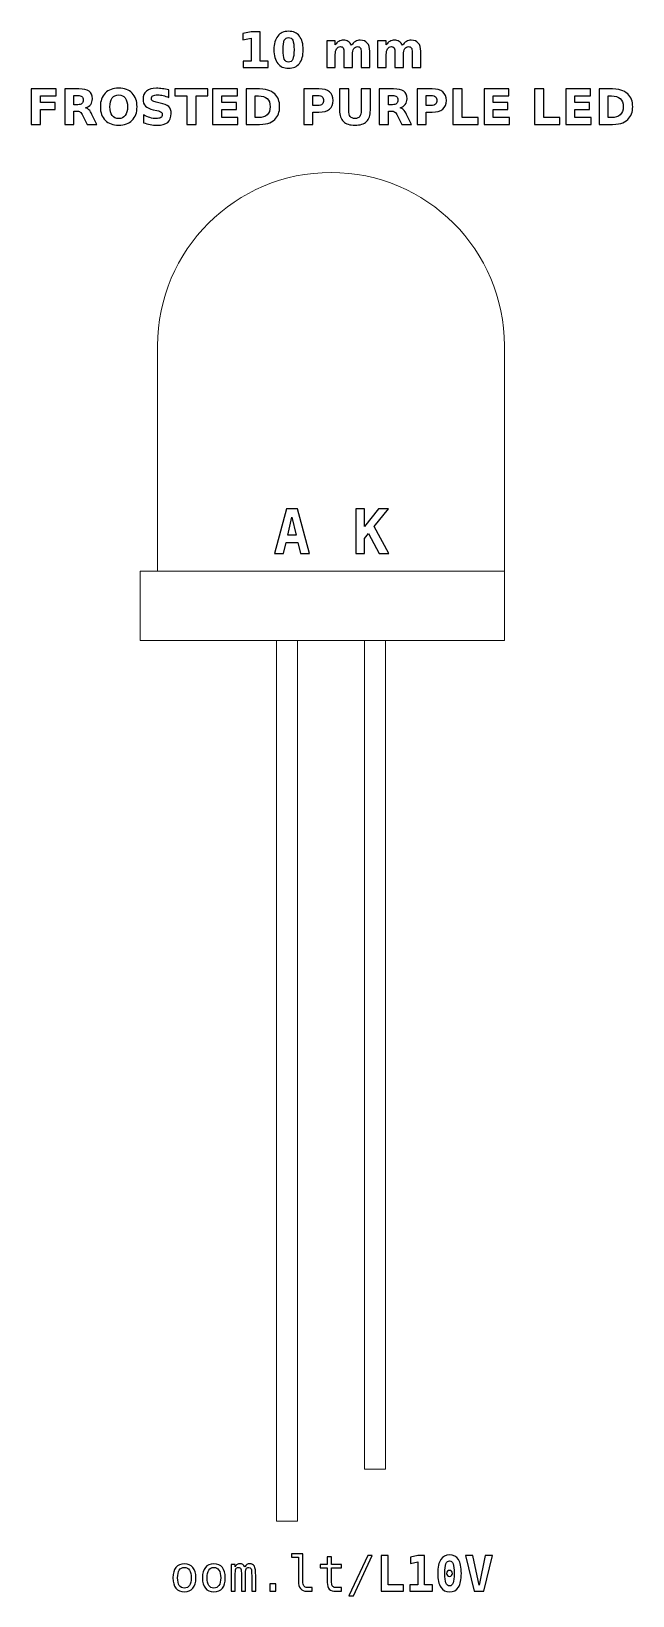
# Model space of a CAD drawing. Header units: centimetres. Extents: x -11.36 to -9.63, y -17.01 to -12.5.
import ezdxf

# ---------------------------------------------------------------- set-up
doc = ezdxf.new("R2010")
doc.units = ezdxf.units.CM
doc.header["$MEASUREMENT"] = 0
doc.layers.add('Layer 1', color=7, linetype='Continuous')

msp = doc.modelspace()

# ---------------------------------------------------------------- linework, layer by layer
at = {"layer": 'Layer 1', "color": 250, "lineweight": 20}
msp.add_lwpolyline([(-11.05011, -14.25501), (-10.00011, -14.25501), (-10.00011, -14.05501), (-11.05011, -14.05501), (-11.05011, -14.25501)], close=True, dxfattribs=at)
at = {"layer": 'Layer 1', "color": 250}
for points, knots in [([(-10.75326, -12.58415), (-10.75326, -12.58415), (-10.72983, -12.58415), (-10.72983, -12.58415), (-10.72983, -12.58415), (-10.72983, -12.58415), (-10.72983, -12.51766), (-10.72983, -12.51766), (-10.72983, -12.51766), (-10.72983, -12.51766), (-10.75387, -12.52263), (-10.75387, -12.52263), (-10.75387, -12.52263), (-10.75387, -12.52263), (-10.75387, -12.50456), (-10.75387, -12.50456), (-10.75387, -12.50456), (-10.75387, -12.50456), (-10.72997, -12.4996), (-10.72997, -12.4996), (-10.72997, -12.4996), (-10.72997, -12.4996), (-10.70476, -12.4996), (-10.70476, -12.4996), (-10.70476, -12.4996), (-10.70476, -12.4996), (-10.70476, -12.58415), (-10.70476, -12.58415), (-10.70476, -12.58415), (-10.70476, -12.58415), (-10.68134, -12.58415), (-10.68134, -12.58415), (-10.68134, -12.58415), (-10.68134, -12.58415), (-10.68134, -12.60247), (-10.68134, -12.60247), (-10.68134, -12.60247), (-10.68134, -12.60247), (-10.75326, -12.60247), (-10.75326, -12.60247), (-10.75326, -12.60247), (-10.75326, -12.60247), (-10.75326, -12.58415), (-10.75326, -12.58415)], [0, 0, 0, 0, 0.0909091, 0.0909091, 0.0909091, 0.0909091, 0.1818182, 0.1818182, 0.1818182, 0.1818182, 0.2727273, 0.2727273, 0.2727273, 0.2727273, 0.3636364, 0.3636364, 0.3636364, 0.3636364, 0.4545455, 0.4545455, 0.4545455, 0.4545455, 0.5454545, 0.5454545, 0.5454545, 0.5454545, 0.6363636, 0.6363636, 0.6363636, 0.6363636, 0.7272727, 0.7272727, 0.7272727, 0.7272727, 0.8181818, 0.8181818, 0.8181818, 0.8181818, 0.9090909, 0.9090909, 0.9090909, 0.9090909, 1, 1, 1, 1]), ([(-10.58016, -12.55113), (-10.58016, -12.56818), (-10.58383, -12.58133), (-10.59119, -12.59059), (-10.59119, -12.59059), (-10.59853, -12.59984), (-10.60897, -12.60447), (-10.62247, -12.60447), (-10.62247, -12.60447), (-10.63602, -12.60447), (-10.64648, -12.59984), (-10.65382, -12.59059), (-10.65382, -12.59059), (-10.66118, -12.58133), (-10.66485, -12.56818), (-10.66485, -12.55113), (-10.66485, -12.55113), (-10.66485, -12.53406), (-10.66118, -12.52088), (-10.65382, -12.51162), (-10.65382, -12.51162), (-10.64648, -12.50238), (-10.63602, -12.49774), (-10.62247, -12.49774), (-10.62247, -12.49774), (-10.60897, -12.49774), (-10.59853, -12.50238), (-10.59119, -12.51162), (-10.59119, -12.51162), (-10.58383, -12.52088), (-10.58016, -12.53406), (-10.58016, -12.55113)], [0, 0, 0, 0, 0.125, 0.125, 0.125, 0.125, 0.25, 0.25, 0.25, 0.25, 0.375, 0.375, 0.375, 0.375, 0.5, 0.5, 0.5, 0.5, 0.625, 0.625, 0.625, 0.625, 0.75, 0.75, 0.75, 0.75, 0.875, 0.875, 0.875, 0.875, 1, 1, 1, 1]), ([(-10.60669, -12.55094), (-10.60669, -12.53808), (-10.60789, -12.52902), (-10.61031, -12.52375), (-10.61031, -12.52375), (-10.61271, -12.51851), (-10.61678, -12.51588), (-10.62247, -12.51588), (-10.62247, -12.51588), (-10.62816, -12.51588), (-10.63223, -12.51851), (-10.63468, -12.52375), (-10.63468, -12.52375), (-10.6371, -12.52902), (-10.63832, -12.53808), (-10.63832, -12.55094), (-10.63832, -12.55094), (-10.63832, -12.56392), (-10.6371, -12.5731), (-10.63468, -12.57841), (-10.63468, -12.57841), (-10.63223, -12.58375), (-10.62816, -12.58641), (-10.62247, -12.58641), (-10.62247, -12.58641), (-10.61683, -12.58641), (-10.61278, -12.58375), (-10.61033, -12.57841), (-10.61033, -12.57841), (-10.60791, -12.5731), (-10.60669, -12.56392), (-10.60669, -12.55094)], [0, 0, 0, 0, 0.125, 0.125, 0.125, 0.125, 0.25, 0.25, 0.25, 0.25, 0.375, 0.375, 0.375, 0.375, 0.5, 0.5, 0.5, 0.5, 0.625, 0.625, 0.625, 0.625, 0.75, 0.75, 0.75, 0.75, 0.875, 0.875, 0.875, 0.875, 1, 1, 1, 1]), ([(-10.44091, -12.53812), (-10.43778, -12.53335), (-10.43409, -12.5297), (-10.42978, -12.52721), (-10.42978, -12.52721), (-10.42548, -12.52469), (-10.42078, -12.52345), (-10.41563, -12.52345), (-10.41563, -12.52345), (-10.40676, -12.52345), (-10.40001, -12.52618), (-10.39538, -12.53166), (-10.39538, -12.53166), (-10.39074, -12.53711), (-10.38841, -12.54506), (-10.38841, -12.55548), (-10.38841, -12.55548), (-10.38841, -12.55548), (-10.38841, -12.60247), (-10.38841, -12.60247), (-10.38841, -12.60247), (-10.38841, -12.60247), (-10.41323, -12.60247), (-10.41323, -12.60247), (-10.41323, -12.60247), (-10.41323, -12.60247), (-10.41323, -12.56223), (-10.41323, -12.56223), (-10.41323, -12.56223), (-10.41318, -12.56164), (-10.41316, -12.56103), (-10.41313, -12.56037), (-10.41313, -12.56037), (-10.41311, -12.55974), (-10.41309, -12.55882), (-10.41309, -12.55762), (-10.41309, -12.55762), (-10.41309, -12.55216), (-10.41388, -12.54819), (-10.41551, -12.54574), (-10.41551, -12.54574), (-10.41711, -12.54327), (-10.41969, -12.54205), (-10.42327, -12.54205), (-10.42327, -12.54205), (-10.42797, -12.54205), (-10.43157, -12.54398), (-10.43413, -12.54784), (-10.43413, -12.54784), (-10.43667, -12.55169), (-10.43799, -12.55727), (-10.43809, -12.56458), (-10.43809, -12.56458), (-10.43809, -12.56458), (-10.43809, -12.60247), (-10.43809, -12.60247), (-10.43809, -12.60247), (-10.43809, -12.60247), (-10.4629, -12.60247), (-10.4629, -12.60247), (-10.4629, -12.60247), (-10.4629, -12.60247), (-10.4629, -12.56223), (-10.4629, -12.56223), (-10.4629, -12.56223), (-10.4629, -12.55369), (-10.46363, -12.54819), (-10.46511, -12.54574), (-10.46511, -12.54574), (-10.46657, -12.54327), (-10.46918, -12.54205), (-10.47294, -12.54205), (-10.47294, -12.54205), (-10.47769, -12.54205), (-10.48134, -12.544), (-10.4839, -12.54788), (-10.4839, -12.54788), (-10.48646, -12.55176), (-10.48776, -12.55729), (-10.48776, -12.56451), (-10.48776, -12.56451), (-10.48776, -12.56451), (-10.48776, -12.60247), (-10.48776, -12.60247), (-10.48776, -12.60247), (-10.48776, -12.60247), (-10.51257, -12.60247), (-10.51257, -12.60247), (-10.51257, -12.60247), (-10.51257, -12.60247), (-10.51257, -12.52531), (-10.51257, -12.52531), (-10.51257, -12.52531), (-10.51257, -12.52531), (-10.48776, -12.52531), (-10.48776, -12.52531), (-10.48776, -12.52531), (-10.48776, -12.52531), (-10.48776, -12.53662), (-10.48776, -12.53662), (-10.48776, -12.53662), (-10.48472, -12.53224), (-10.48124, -12.52898), (-10.47731, -12.52676), (-10.47731, -12.52676), (-10.47339, -12.52455), (-10.46906, -12.52345), (-10.46433, -12.52345), (-10.46433, -12.52345), (-10.45902, -12.52345), (-10.45429, -12.52474), (-10.45022, -12.52731), (-10.45022, -12.52731), (-10.44613, -12.52989), (-10.44302, -12.53349), (-10.44091, -12.53812)], [0, 0, 0, 0, 0.0344828, 0.0344828, 0.0344828, 0.0344828, 0.0689655, 0.0689655, 0.0689655, 0.0689655, 0.1034483, 0.1034483, 0.1034483, 0.1034483, 0.137931, 0.137931, 0.137931, 0.137931, 0.1724138, 0.1724138, 0.1724138, 0.1724138, 0.2068966, 0.2068966, 0.2068966, 0.2068966, 0.2413793, 0.2413793, 0.2413793, 0.2413793, 0.2758621, 0.2758621, 0.2758621, 0.2758621, 0.3103448, 0.3103448, 0.3103448, 0.3103448, 0.3448276, 0.3448276, 0.3448276, 0.3448276, 0.3793103, 0.3793103, 0.3793103, 0.3793103, 0.4137931, 0.4137931, 0.4137931, 0.4137931, 0.4482759, 0.4482759, 0.4482759, 0.4482759, 0.4827586, 0.4827586, 0.4827586, 0.4827586, 0.5172414, 0.5172414, 0.5172414, 0.5172414, 0.5517241, 0.5517241, 0.5517241, 0.5517241, 0.5862069, 0.5862069, 0.5862069, 0.5862069, 0.6206897, 0.6206897, 0.6206897, 0.6206897, 0.6551724, 0.6551724, 0.6551724, 0.6551724, 0.6896552, 0.6896552, 0.6896552, 0.6896552, 0.7241379, 0.7241379, 0.7241379, 0.7241379, 0.7586207, 0.7586207, 0.7586207, 0.7586207, 0.7931034, 0.7931034, 0.7931034, 0.7931034, 0.8275862, 0.8275862, 0.8275862, 0.8275862, 0.862069, 0.862069, 0.862069, 0.862069, 0.8965517, 0.8965517, 0.8965517, 0.8965517, 0.9310345, 0.9310345, 0.9310345, 0.9310345, 0.9655172, 0.9655172, 0.9655172, 0.9655172, 1, 1, 1, 1]), ([(-10.29387, -12.53812), (-10.29074, -12.53335), (-10.28705, -12.5297), (-10.28274, -12.52721), (-10.28274, -12.52721), (-10.27844, -12.52469), (-10.27374, -12.52345), (-10.26859, -12.52345), (-10.26859, -12.52345), (-10.25972, -12.52345), (-10.25297, -12.52618), (-10.24834, -12.53166), (-10.24834, -12.53166), (-10.2437, -12.53711), (-10.24137, -12.54506), (-10.24137, -12.55548), (-10.24137, -12.55548), (-10.24137, -12.55548), (-10.24137, -12.60247), (-10.24137, -12.60247), (-10.24137, -12.60247), (-10.24137, -12.60247), (-10.26619, -12.60247), (-10.26619, -12.60247), (-10.26619, -12.60247), (-10.26619, -12.60247), (-10.26619, -12.56223), (-10.26619, -12.56223), (-10.26619, -12.56223), (-10.26614, -12.56164), (-10.26612, -12.56103), (-10.26609, -12.56037), (-10.26609, -12.56037), (-10.26607, -12.55974), (-10.26605, -12.55882), (-10.26605, -12.55762), (-10.26605, -12.55762), (-10.26605, -12.55216), (-10.26684, -12.54819), (-10.26847, -12.54574), (-10.26847, -12.54574), (-10.27007, -12.54327), (-10.27265, -12.54205), (-10.27623, -12.54205), (-10.27623, -12.54205), (-10.28093, -12.54205), (-10.28453, -12.54398), (-10.28709, -12.54784), (-10.28709, -12.54784), (-10.28963, -12.55169), (-10.29095, -12.55727), (-10.29105, -12.56458), (-10.29105, -12.56458), (-10.29105, -12.56458), (-10.29105, -12.60247), (-10.29105, -12.60247), (-10.29105, -12.60247), (-10.29105, -12.60247), (-10.31586, -12.60247), (-10.31586, -12.60247), (-10.31586, -12.60247), (-10.31586, -12.60247), (-10.31586, -12.56223), (-10.31586, -12.56223), (-10.31586, -12.56223), (-10.31586, -12.55369), (-10.31659, -12.54819), (-10.31807, -12.54574), (-10.31807, -12.54574), (-10.31953, -12.54327), (-10.32214, -12.54205), (-10.3259, -12.54205), (-10.3259, -12.54205), (-10.33065, -12.54205), (-10.3343, -12.544), (-10.33686, -12.54788), (-10.33686, -12.54788), (-10.33942, -12.55176), (-10.34072, -12.55729), (-10.34072, -12.56451), (-10.34072, -12.56451), (-10.34072, -12.56451), (-10.34072, -12.60247), (-10.34072, -12.60247), (-10.34072, -12.60247), (-10.34072, -12.60247), (-10.36553, -12.60247), (-10.36553, -12.60247), (-10.36553, -12.60247), (-10.36553, -12.60247), (-10.36553, -12.52531), (-10.36553, -12.52531), (-10.36553, -12.52531), (-10.36553, -12.52531), (-10.34072, -12.52531), (-10.34072, -12.52531), (-10.34072, -12.52531), (-10.34072, -12.52531), (-10.34072, -12.53662), (-10.34072, -12.53662), (-10.34072, -12.53662), (-10.33768, -12.53224), (-10.3342, -12.52898), (-10.33027, -12.52676), (-10.33027, -12.52676), (-10.32635, -12.52455), (-10.32202, -12.52345), (-10.31729, -12.52345), (-10.31729, -12.52345), (-10.31198, -12.52345), (-10.30725, -12.52474), (-10.30318, -12.52731), (-10.30318, -12.52731), (-10.29909, -12.52989), (-10.29598, -12.53349), (-10.29387, -12.53812)], [0, 0, 0, 0, 0.0344828, 0.0344828, 0.0344828, 0.0344828, 0.0689655, 0.0689655, 0.0689655, 0.0689655, 0.1034483, 0.1034483, 0.1034483, 0.1034483, 0.137931, 0.137931, 0.137931, 0.137931, 0.1724138, 0.1724138, 0.1724138, 0.1724138, 0.2068966, 0.2068966, 0.2068966, 0.2068966, 0.2413793, 0.2413793, 0.2413793, 0.2413793, 0.2758621, 0.2758621, 0.2758621, 0.2758621, 0.3103448, 0.3103448, 0.3103448, 0.3103448, 0.3448276, 0.3448276, 0.3448276, 0.3448276, 0.3793103, 0.3793103, 0.3793103, 0.3793103, 0.4137931, 0.4137931, 0.4137931, 0.4137931, 0.4482759, 0.4482759, 0.4482759, 0.4482759, 0.4827586, 0.4827586, 0.4827586, 0.4827586, 0.5172414, 0.5172414, 0.5172414, 0.5172414, 0.5517241, 0.5517241, 0.5517241, 0.5517241, 0.5862069, 0.5862069, 0.5862069, 0.5862069, 0.6206897, 0.6206897, 0.6206897, 0.6206897, 0.6551724, 0.6551724, 0.6551724, 0.6551724, 0.6896552, 0.6896552, 0.6896552, 0.6896552, 0.7241379, 0.7241379, 0.7241379, 0.7241379, 0.7586207, 0.7586207, 0.7586207, 0.7586207, 0.7931034, 0.7931034, 0.7931034, 0.7931034, 0.8275862, 0.8275862, 0.8275862, 0.8275862, 0.862069, 0.862069, 0.862069, 0.862069, 0.8965517, 0.8965517, 0.8965517, 0.8965517, 0.9310345, 0.9310345, 0.9310345, 0.9310345, 0.9655172, 0.9655172, 0.9655172, 0.9655172, 1, 1, 1, 1]), ([(-11.36427, -12.66385), (-11.36427, -12.66385), (-11.29268, -12.66385), (-11.29268, -12.66385), (-11.29268, -12.66385), (-11.29268, -12.66385), (-11.29268, -12.68391), (-11.29268, -12.68391), (-11.29268, -12.68391), (-11.29268, -12.68391), (-11.33774, -12.68391), (-11.33774, -12.68391), (-11.33774, -12.68391), (-11.33774, -12.68391), (-11.33774, -12.70306), (-11.33774, -12.70306), (-11.33774, -12.70306), (-11.33774, -12.70306), (-11.29536, -12.70306), (-11.29536, -12.70306), (-11.29536, -12.70306), (-11.29536, -12.70306), (-11.29536, -12.72312), (-11.29536, -12.72312), (-11.29536, -12.72312), (-11.29536, -12.72312), (-11.33774, -12.72312), (-11.33774, -12.72312), (-11.33774, -12.72312), (-11.33774, -12.72312), (-11.33774, -12.76672), (-11.33774, -12.76672), (-11.33774, -12.76672), (-11.33774, -12.76672), (-11.36427, -12.76672), (-11.36427, -12.76672), (-11.36427, -12.76672), (-11.36427, -12.76672), (-11.36427, -12.66385), (-11.36427, -12.66385)], [0, 0, 0, 0, 0.1, 0.1, 0.1, 0.1, 0.2, 0.2, 0.2, 0.2, 0.3, 0.3, 0.3, 0.3, 0.4, 0.4, 0.4, 0.4, 0.5, 0.5, 0.5, 0.5, 0.6, 0.6, 0.6, 0.6, 0.7, 0.7, 0.7, 0.7, 0.8, 0.8, 0.8, 0.8, 0.9, 0.9, 0.9, 0.9, 1, 1, 1, 1]), ([(-11.24134, -12.7278), (-11.24134, -12.7278), (-11.24134, -12.76672), (-11.24134, -12.76672), (-11.24134, -12.76672), (-11.24134, -12.76672), (-11.26787, -12.76672), (-11.26787, -12.76672), (-11.26787, -12.76672), (-11.26787, -12.76672), (-11.26787, -12.66385), (-11.26787, -12.66385), (-11.26787, -12.66385), (-11.26787, -12.66385), (-11.22735, -12.66385), (-11.22735, -12.66385), (-11.22735, -12.66385), (-11.2138, -12.66385), (-11.20385, -12.66613), (-11.19755, -12.67067), (-11.19755, -12.67067), (-11.19123, -12.67521), (-11.18807, -12.68241), (-11.18807, -12.69224), (-11.18807, -12.69224), (-11.18807, -12.69903), (-11.18972, -12.70463), (-11.19299, -12.70898), (-11.19299, -12.70898), (-11.19628, -12.71336), (-11.20124, -12.71658), (-11.20785, -12.71863), (-11.20785, -12.71863), (-11.20423, -12.71947), (-11.20096, -12.72133), (-11.19809, -12.72425), (-11.19809, -12.72425), (-11.19522, -12.72716), (-11.19233, -12.73158), (-11.18939, -12.73751), (-11.18939, -12.73751), (-11.18939, -12.73751), (-11.17497, -12.76672), (-11.17497, -12.76672), (-11.17497, -12.76672), (-11.17497, -12.76672), (-11.20324, -12.76672), (-11.20324, -12.76672), (-11.20324, -12.76672), (-11.20324, -12.76672), (-11.21578, -12.74116), (-11.21578, -12.74116), (-11.21578, -12.74116), (-11.21829, -12.73603), (-11.22086, -12.7325), (-11.22347, -12.73062), (-11.22347, -12.73062), (-11.22606, -12.72874), (-11.22951, -12.7278), (-11.23384, -12.7278), (-11.23384, -12.7278), (-11.23384, -12.7278), (-11.24134, -12.7278), (-11.24134, -12.7278)], [0, 0, 0, 0, 0.0625, 0.0625, 0.0625, 0.0625, 0.125, 0.125, 0.125, 0.125, 0.1875, 0.1875, 0.1875, 0.1875, 0.25, 0.25, 0.25, 0.25, 0.3125, 0.3125, 0.3125, 0.3125, 0.375, 0.375, 0.375, 0.375, 0.4375, 0.4375, 0.4375, 0.4375, 0.5, 0.5, 0.5, 0.5, 0.5625, 0.5625, 0.5625, 0.5625, 0.625, 0.625, 0.625, 0.625, 0.6875, 0.6875, 0.6875, 0.6875, 0.75, 0.75, 0.75, 0.75, 0.8125, 0.8125, 0.8125, 0.8125, 0.875, 0.875, 0.875, 0.875, 0.9375, 0.9375, 0.9375, 0.9375, 1, 1, 1, 1]), ([(-11.11223, -12.66199), (-11.0957, -12.66199), (-11.08274, -12.66672), (-11.07338, -12.6762), (-11.07338, -12.6762), (-11.064, -12.68565), (-11.05932, -12.6987), (-11.05932, -12.71538), (-11.05932, -12.71538), (-11.05932, -12.73201), (-11.064, -12.74506), (-11.07338, -12.75451), (-11.07338, -12.75451), (-11.08274, -12.76399), (-11.0957, -12.76872), (-11.11223, -12.76872), (-11.11223, -12.76872), (-11.12872, -12.76872), (-11.14165, -12.76399), (-11.15106, -12.75451), (-11.15106, -12.75451), (-11.16044, -12.74506), (-11.16515, -12.73201), (-11.16515, -12.71538), (-11.16515, -12.71538), (-11.16515, -12.6987), (-11.16044, -12.68565), (-11.15106, -12.6762), (-11.15106, -12.6762), (-11.14165, -12.66672), (-11.12872, -12.66199), (-11.11223, -12.66199)], [0, 0, 0, 0, 0.125, 0.125, 0.125, 0.125, 0.25, 0.25, 0.25, 0.25, 0.375, 0.375, 0.375, 0.375, 0.5, 0.5, 0.5, 0.5, 0.625, 0.625, 0.625, 0.625, 0.75, 0.75, 0.75, 0.75, 0.875, 0.875, 0.875, 0.875, 1, 1, 1, 1]), ([(-10.96766, -12.6671), (-10.96766, -12.6671), (-10.96766, -12.68885), (-10.96766, -12.68885), (-10.96766, -12.68885), (-10.97331, -12.68633), (-10.97883, -12.68443), (-10.98419, -12.68314), (-10.98419, -12.68314), (-10.98958, -12.68184), (-10.99466, -12.68121), (-10.99943, -12.68121), (-10.99943, -12.68121), (-11.00576, -12.68121), (-11.01046, -12.68208), (-11.0135, -12.68382), (-11.0135, -12.68382), (-11.01653, -12.68558), (-11.01804, -12.68829), (-11.01804, -12.69196), (-11.01804, -12.69196), (-11.01804, -12.69471), (-11.01703, -12.69687), (-11.01498, -12.6984), (-11.01498, -12.6984), (-11.01293, -12.69993), (-11.00922, -12.70127), (-11.00383, -12.70237), (-11.00383, -12.70237), (-11.00383, -12.70237), (-10.99254, -12.70463), (-10.99254, -12.70463), (-10.99254, -12.70463), (-10.98109, -12.70694), (-10.97298, -12.71042), (-10.96816, -12.71512), (-10.96816, -12.71512), (-10.96333, -12.7198), (-10.96091, -12.72646), (-10.96091, -12.73509), (-10.96091, -12.73509), (-10.96091, -12.74645), (-10.96427, -12.75489), (-10.971, -12.76042), (-10.971, -12.76042), (-10.97773, -12.76594), (-10.988, -12.76872), (-11.00183, -12.76872), (-11.00183, -12.76872), (-11.00837, -12.76872), (-11.01491, -12.76811), (-11.02147, -12.76686), (-11.02147, -12.76686), (-11.02803, -12.76561), (-11.03462, -12.76378), (-11.04118, -12.76136), (-11.04118, -12.76136), (-11.04118, -12.76136), (-11.04118, -12.73897), (-11.04118, -12.73897), (-11.04118, -12.73897), (-11.03462, -12.74245), (-11.02827, -12.74508), (-11.02213, -12.74685), (-11.02213, -12.74685), (-11.01599, -12.74861), (-11.01009, -12.7495), (-11.0044, -12.7495), (-11.0044, -12.7495), (-10.99861, -12.7495), (-10.99417, -12.74854), (-10.99109, -12.74661), (-10.99109, -12.74661), (-10.988, -12.74468), (-10.98648, -12.74193), (-10.98648, -12.73833), (-10.98648, -12.73833), (-10.98648, -12.73513), (-10.98751, -12.73264), (-10.9896, -12.7309), (-10.9896, -12.7309), (-10.9917, -12.72916), (-10.99586, -12.72759), (-11.00212, -12.72622), (-11.00212, -12.72622), (-11.00212, -12.72622), (-11.01239, -12.72394), (-11.01239, -12.72394), (-11.01239, -12.72394), (-11.02267, -12.72173), (-11.0302, -12.71823), (-11.03495, -12.7134), (-11.03495, -12.7134), (-11.0397, -12.70858), (-11.04207, -12.70207), (-11.04207, -12.69391), (-11.04207, -12.69391), (-11.04207, -12.68365), (-11.03876, -12.67577), (-11.03215, -12.67027), (-11.03215, -12.67027), (-11.02554, -12.66474), (-11.01604, -12.66199), (-11.00362, -12.66199), (-11.00362, -12.66199), (-10.99798, -12.66199), (-10.99217, -12.66242), (-10.98619, -12.66326), (-10.98619, -12.66326), (-10.98022, -12.66411), (-10.97404, -12.66538), (-10.96766, -12.6671)], [0, 0, 0, 0, 0.0357143, 0.0357143, 0.0357143, 0.0357143, 0.0714286, 0.0714286, 0.0714286, 0.0714286, 0.1071429, 0.1071429, 0.1071429, 0.1071429, 0.1428571, 0.1428571, 0.1428571, 0.1428571, 0.1785714, 0.1785714, 0.1785714, 0.1785714, 0.2142857, 0.2142857, 0.2142857, 0.2142857, 0.25, 0.25, 0.25, 0.25, 0.2857143, 0.2857143, 0.2857143, 0.2857143, 0.3214286, 0.3214286, 0.3214286, 0.3214286, 0.3571429, 0.3571429, 0.3571429, 0.3571429, 0.3928571, 0.3928571, 0.3928571, 0.3928571, 0.4285714, 0.4285714, 0.4285714, 0.4285714, 0.4642857, 0.4642857, 0.4642857, 0.4642857, 0.5, 0.5, 0.5, 0.5, 0.5357143, 0.5357143, 0.5357143, 0.5357143, 0.5714286, 0.5714286, 0.5714286, 0.5714286, 0.6071429, 0.6071429, 0.6071429, 0.6071429, 0.6428571, 0.6428571, 0.6428571, 0.6428571, 0.6785714, 0.6785714, 0.6785714, 0.6785714, 0.7142857, 0.7142857, 0.7142857, 0.7142857, 0.75, 0.75, 0.75, 0.75, 0.7857143, 0.7857143, 0.7857143, 0.7857143, 0.8214286, 0.8214286, 0.8214286, 0.8214286, 0.8571429, 0.8571429, 0.8571429, 0.8571429, 0.8928571, 0.8928571, 0.8928571, 0.8928571, 0.9285714, 0.9285714, 0.9285714, 0.9285714, 0.9642857, 0.9642857, 0.9642857, 0.9642857, 1, 1, 1, 1]), ([(-10.94991, -12.66385), (-10.94991, -12.66385), (-10.85511, -12.66385), (-10.85511, -12.66385), (-10.85511, -12.66385), (-10.85511, -12.66385), (-10.85511, -12.68391), (-10.85511, -12.68391), (-10.85511, -12.68391), (-10.85511, -12.68391), (-10.88921, -12.68391), (-10.88921, -12.68391), (-10.88921, -12.68391), (-10.88921, -12.68391), (-10.88921, -12.76672), (-10.88921, -12.76672), (-10.88921, -12.76672), (-10.88921, -12.76672), (-10.91574, -12.76672), (-10.91574, -12.76672), (-10.91574, -12.76672), (-10.91574, -12.76672), (-10.91574, -12.68391), (-10.91574, -12.68391), (-10.91574, -12.68391), (-10.91574, -12.68391), (-10.94991, -12.68391), (-10.94991, -12.68391), (-10.94991, -12.68391), (-10.94991, -12.68391), (-10.94991, -12.66385), (-10.94991, -12.66385)], [0, 0, 0, 0, 0.125, 0.125, 0.125, 0.125, 0.25, 0.25, 0.25, 0.25, 0.375, 0.375, 0.375, 0.375, 0.5, 0.5, 0.5, 0.5, 0.625, 0.625, 0.625, 0.625, 0.75, 0.75, 0.75, 0.75, 0.875, 0.875, 0.875, 0.875, 1, 1, 1, 1]), ([(-10.84137, -12.66385), (-10.84137, -12.66385), (-10.76978, -12.66385), (-10.76978, -12.66385), (-10.76978, -12.66385), (-10.76978, -12.66385), (-10.76978, -12.68391), (-10.76978, -12.68391), (-10.76978, -12.68391), (-10.76978, -12.68391), (-10.81484, -12.68391), (-10.81484, -12.68391), (-10.81484, -12.68391), (-10.81484, -12.68391), (-10.81484, -12.70306), (-10.81484, -12.70306), (-10.81484, -12.70306), (-10.81484, -12.70306), (-10.77249, -12.70306), (-10.77249, -12.70306), (-10.77249, -12.70306), (-10.77249, -12.70306), (-10.77249, -12.72312), (-10.77249, -12.72312), (-10.77249, -12.72312), (-10.77249, -12.72312), (-10.81484, -12.72312), (-10.81484, -12.72312), (-10.81484, -12.72312), (-10.81484, -12.72312), (-10.81484, -12.74666), (-10.81484, -12.74666), (-10.81484, -12.74666), (-10.81484, -12.74666), (-10.76828, -12.74666), (-10.76828, -12.74666), (-10.76828, -12.74666), (-10.76828, -12.74666), (-10.76828, -12.76672), (-10.76828, -12.76672), (-10.76828, -12.76672), (-10.76828, -12.76672), (-10.84137, -12.76672), (-10.84137, -12.76672), (-10.84137, -12.76672), (-10.84137, -12.76672), (-10.84137, -12.66385), (-10.84137, -12.66385)], [0, 0, 0, 0, 0.0833333, 0.0833333, 0.0833333, 0.0833333, 0.1666667, 0.1666667, 0.1666667, 0.1666667, 0.25, 0.25, 0.25, 0.25, 0.3333333, 0.3333333, 0.3333333, 0.3333333, 0.4166667, 0.4166667, 0.4166667, 0.4166667, 0.5, 0.5, 0.5, 0.5, 0.5833333, 0.5833333, 0.5833333, 0.5833333, 0.6666667, 0.6666667, 0.6666667, 0.6666667, 0.75, 0.75, 0.75, 0.75, 0.8333333, 0.8333333, 0.8333333, 0.8333333, 0.9166667, 0.9166667, 0.9166667, 0.9166667, 1, 1, 1, 1]), ([(-10.74497, -12.66385), (-10.74497, -12.66385), (-10.71698, -12.66385), (-10.71698, -12.66385), (-10.71698, -12.66385), (-10.70137, -12.66385), (-10.68975, -12.66496), (-10.68211, -12.66719), (-10.68211, -12.66719), (-10.67446, -12.66942), (-10.6679, -12.67319), (-10.66242, -12.67853), (-10.66242, -12.67853), (-10.6576, -12.68316), (-10.65403, -12.68852), (-10.65167, -12.69459), (-10.65167, -12.69459), (-10.64935, -12.70063), (-10.64817, -12.7075), (-10.64817, -12.71519), (-10.64817, -12.71519), (-10.64817, -12.72295), (-10.64935, -12.72987), (-10.65167, -12.73596), (-10.65167, -12.73596), (-10.65403, -12.74205), (-10.6576, -12.74741), (-10.66242, -12.75204), (-10.66242, -12.75204), (-10.66795, -12.75738), (-10.67456, -12.76115), (-10.68227, -12.76338), (-10.68227, -12.76338), (-10.68999, -12.76561), (-10.70156, -12.76672), (-10.71698, -12.76672), (-10.71698, -12.76672), (-10.71698, -12.76672), (-10.74497, -12.76672), (-10.74497, -12.76672), (-10.74497, -12.76672), (-10.74497, -12.76672), (-10.74497, -12.66385), (-10.74497, -12.66385)], [0, 0, 0, 0, 0.0909091, 0.0909091, 0.0909091, 0.0909091, 0.1818182, 0.1818182, 0.1818182, 0.1818182, 0.2727273, 0.2727273, 0.2727273, 0.2727273, 0.3636364, 0.3636364, 0.3636364, 0.3636364, 0.4545455, 0.4545455, 0.4545455, 0.4545455, 0.5454545, 0.5454545, 0.5454545, 0.5454545, 0.6363636, 0.6363636, 0.6363636, 0.6363636, 0.7272727, 0.7272727, 0.7272727, 0.7272727, 0.8181818, 0.8181818, 0.8181818, 0.8181818, 0.9090909, 0.9090909, 0.9090909, 0.9090909, 1, 1, 1, 1]), ([(-10.57872, -12.66385), (-10.57872, -12.66385), (-10.5347, -12.66385), (-10.5347, -12.66385), (-10.5347, -12.66385), (-10.5216, -12.66385), (-10.51155, -12.66677), (-10.50454, -12.67258), (-10.50454, -12.67258), (-10.49754, -12.67839), (-10.49403, -12.68666), (-10.49403, -12.69741), (-10.49403, -12.69741), (-10.49403, -12.70818), (-10.49754, -12.71648), (-10.50454, -12.72229), (-10.50454, -12.72229), (-10.51155, -12.7281), (-10.5216, -12.73102), (-10.5347, -12.73102), (-10.5347, -12.73102), (-10.5347, -12.73102), (-10.55219, -12.73102), (-10.55219, -12.73102), (-10.55219, -12.73102), (-10.55219, -12.73102), (-10.55219, -12.76672), (-10.55219, -12.76672), (-10.55219, -12.76672), (-10.55219, -12.76672), (-10.57872, -12.76672), (-10.57872, -12.76672), (-10.57872, -12.76672), (-10.57872, -12.76672), (-10.57872, -12.66385), (-10.57872, -12.66385)], [0, 0, 0, 0, 0.1111111, 0.1111111, 0.1111111, 0.1111111, 0.2222222, 0.2222222, 0.2222222, 0.2222222, 0.3333333, 0.3333333, 0.3333333, 0.3333333, 0.4444444, 0.4444444, 0.4444444, 0.4444444, 0.5555556, 0.5555556, 0.5555556, 0.5555556, 0.6666667, 0.6666667, 0.6666667, 0.6666667, 0.7777778, 0.7777778, 0.7777778, 0.7777778, 0.8888889, 0.8888889, 0.8888889, 0.8888889, 1, 1, 1, 1]), ([(-10.47531, -12.66385), (-10.47531, -12.66385), (-10.44878, -12.66385), (-10.44878, -12.66385), (-10.44878, -12.66385), (-10.44878, -12.66385), (-10.44878, -12.72552), (-10.44878, -12.72552), (-10.44878, -12.72552), (-10.44878, -12.73401), (-10.4474, -12.7401), (-10.44462, -12.74374), (-10.44462, -12.74374), (-10.44184, -12.74739), (-10.43731, -12.74922), (-10.431, -12.74922), (-10.431, -12.74922), (-10.42465, -12.74922), (-10.42009, -12.74739), (-10.41732, -12.74374), (-10.41732, -12.74374), (-10.41454, -12.7401), (-10.41315, -12.73401), (-10.41315, -12.72552), (-10.41315, -12.72552), (-10.41315, -12.72552), (-10.41315, -12.66385), (-10.41315, -12.66385), (-10.41315, -12.66385), (-10.41315, -12.66385), (-10.38662, -12.66385), (-10.38662, -12.66385), (-10.38662, -12.66385), (-10.38662, -12.66385), (-10.38662, -12.72552), (-10.38662, -12.72552), (-10.38662, -12.72552), (-10.38662, -12.74007), (-10.39027, -12.75092), (-10.39758, -12.75804), (-10.39758, -12.75804), (-10.40487, -12.76517), (-10.41602, -12.76872), (-10.431, -12.76872), (-10.431, -12.76872), (-10.44594, -12.76872), (-10.45706, -12.76517), (-10.46435, -12.75804), (-10.46435, -12.75804), (-10.47167, -12.75092), (-10.47531, -12.74007), (-10.47531, -12.72552), (-10.47531, -12.72552), (-10.47531, -12.72552), (-10.47531, -12.66385), (-10.47531, -12.66385)], [0, 0, 0, 0, 0.0714286, 0.0714286, 0.0714286, 0.0714286, 0.1428571, 0.1428571, 0.1428571, 0.1428571, 0.2142857, 0.2142857, 0.2142857, 0.2142857, 0.2857143, 0.2857143, 0.2857143, 0.2857143, 0.3571429, 0.3571429, 0.3571429, 0.3571429, 0.4285714, 0.4285714, 0.4285714, 0.4285714, 0.5, 0.5, 0.5, 0.5, 0.5714286, 0.5714286, 0.5714286, 0.5714286, 0.6428571, 0.6428571, 0.6428571, 0.6428571, 0.7142857, 0.7142857, 0.7142857, 0.7142857, 0.7857143, 0.7857143, 0.7857143, 0.7857143, 0.8571429, 0.8571429, 0.8571429, 0.8571429, 0.9285714, 0.9285714, 0.9285714, 0.9285714, 1, 1, 1, 1]), ([(-10.3342, -12.7278), (-10.3342, -12.7278), (-10.3342, -12.76672), (-10.3342, -12.76672), (-10.3342, -12.76672), (-10.3342, -12.76672), (-10.36073, -12.76672), (-10.36073, -12.76672), (-10.36073, -12.76672), (-10.36073, -12.76672), (-10.36073, -12.66385), (-10.36073, -12.66385), (-10.36073, -12.66385), (-10.36073, -12.66385), (-10.32021, -12.66385), (-10.32021, -12.66385), (-10.32021, -12.66385), (-10.30666, -12.66385), (-10.29671, -12.66613), (-10.29041, -12.67067), (-10.29041, -12.67067), (-10.28409, -12.67521), (-10.28093, -12.68241), (-10.28093, -12.69224), (-10.28093, -12.69224), (-10.28093, -12.69903), (-10.28258, -12.70463), (-10.28585, -12.70898), (-10.28585, -12.70898), (-10.28914, -12.71336), (-10.2941, -12.71658), (-10.30071, -12.71863), (-10.30071, -12.71863), (-10.29709, -12.71947), (-10.29382, -12.72133), (-10.29095, -12.72425), (-10.29095, -12.72425), (-10.28808, -12.72716), (-10.28519, -12.73158), (-10.28225, -12.73751), (-10.28225, -12.73751), (-10.28225, -12.73751), (-10.26783, -12.76672), (-10.26783, -12.76672), (-10.26783, -12.76672), (-10.26783, -12.76672), (-10.2961, -12.76672), (-10.2961, -12.76672), (-10.2961, -12.76672), (-10.2961, -12.76672), (-10.30864, -12.74116), (-10.30864, -12.74116), (-10.30864, -12.74116), (-10.31115, -12.73603), (-10.31372, -12.7325), (-10.31633, -12.73062), (-10.31633, -12.73062), (-10.31892, -12.72874), (-10.32237, -12.7278), (-10.3267, -12.7278), (-10.3267, -12.7278), (-10.3267, -12.7278), (-10.3342, -12.7278), (-10.3342, -12.7278)], [0, 0, 0, 0, 0.0625, 0.0625, 0.0625, 0.0625, 0.125, 0.125, 0.125, 0.125, 0.1875, 0.1875, 0.1875, 0.1875, 0.25, 0.25, 0.25, 0.25, 0.3125, 0.3125, 0.3125, 0.3125, 0.375, 0.375, 0.375, 0.375, 0.4375, 0.4375, 0.4375, 0.4375, 0.5, 0.5, 0.5, 0.5, 0.5625, 0.5625, 0.5625, 0.5625, 0.625, 0.625, 0.625, 0.625, 0.6875, 0.6875, 0.6875, 0.6875, 0.75, 0.75, 0.75, 0.75, 0.8125, 0.8125, 0.8125, 0.8125, 0.875, 0.875, 0.875, 0.875, 0.9375, 0.9375, 0.9375, 0.9375, 1, 1, 1, 1]), ([(-10.25208, -12.66385), (-10.25208, -12.66385), (-10.20806, -12.66385), (-10.20806, -12.66385), (-10.20806, -12.66385), (-10.19496, -12.66385), (-10.18491, -12.66677), (-10.1779, -12.67258), (-10.1779, -12.67258), (-10.1709, -12.67839), (-10.16739, -12.68666), (-10.16739, -12.69741), (-10.16739, -12.69741), (-10.16739, -12.70818), (-10.1709, -12.71648), (-10.1779, -12.72229), (-10.1779, -12.72229), (-10.18491, -12.7281), (-10.19496, -12.73102), (-10.20806, -12.73102), (-10.20806, -12.73102), (-10.20806, -12.73102), (-10.22555, -12.73102), (-10.22555, -12.73102), (-10.22555, -12.73102), (-10.22555, -12.73102), (-10.22555, -12.76672), (-10.22555, -12.76672), (-10.22555, -12.76672), (-10.22555, -12.76672), (-10.25208, -12.76672), (-10.25208, -12.76672), (-10.25208, -12.76672), (-10.25208, -12.76672), (-10.25208, -12.66385), (-10.25208, -12.66385)], [0, 0, 0, 0, 0.1111111, 0.1111111, 0.1111111, 0.1111111, 0.2222222, 0.2222222, 0.2222222, 0.2222222, 0.3333333, 0.3333333, 0.3333333, 0.3333333, 0.4444444, 0.4444444, 0.4444444, 0.4444444, 0.5555556, 0.5555556, 0.5555556, 0.5555556, 0.6666667, 0.6666667, 0.6666667, 0.6666667, 0.7777778, 0.7777778, 0.7777778, 0.7777778, 0.8888889, 0.8888889, 0.8888889, 0.8888889, 1, 1, 1, 1]), ([(-10.14867, -12.66385), (-10.14867, -12.66385), (-10.12214, -12.66385), (-10.12214, -12.66385), (-10.12214, -12.66385), (-10.12214, -12.66385), (-10.12214, -12.74666), (-10.12214, -12.74666), (-10.12214, -12.74666), (-10.12214, -12.74666), (-10.07558, -12.74666), (-10.07558, -12.74666), (-10.07558, -12.74666), (-10.07558, -12.74666), (-10.07558, -12.76672), (-10.07558, -12.76672), (-10.07558, -12.76672), (-10.07558, -12.76672), (-10.14867, -12.76672), (-10.14867, -12.76672), (-10.14867, -12.76672), (-10.14867, -12.76672), (-10.14867, -12.66385), (-10.14867, -12.66385)], [0, 0, 0, 0, 0.1666667, 0.1666667, 0.1666667, 0.1666667, 0.3333333, 0.3333333, 0.3333333, 0.3333333, 0.5, 0.5, 0.5, 0.5, 0.6666667, 0.6666667, 0.6666667, 0.6666667, 0.8333333, 0.8333333, 0.8333333, 0.8333333, 1, 1, 1, 1]), ([(-10.05876, -12.66385), (-10.05876, -12.66385), (-9.98717, -12.66385), (-9.98717, -12.66385), (-9.98717, -12.66385), (-9.98717, -12.66385), (-9.98717, -12.68391), (-9.98717, -12.68391), (-9.98717, -12.68391), (-9.98717, -12.68391), (-10.03223, -12.68391), (-10.03223, -12.68391), (-10.03223, -12.68391), (-10.03223, -12.68391), (-10.03223, -12.70306), (-10.03223, -12.70306), (-10.03223, -12.70306), (-10.03223, -12.70306), (-9.98988, -12.70306), (-9.98988, -12.70306), (-9.98988, -12.70306), (-9.98988, -12.70306), (-9.98988, -12.72312), (-9.98988, -12.72312), (-9.98988, -12.72312), (-9.98988, -12.72312), (-10.03223, -12.72312), (-10.03223, -12.72312), (-10.03223, -12.72312), (-10.03223, -12.72312), (-10.03223, -12.74666), (-10.03223, -12.74666), (-10.03223, -12.74666), (-10.03223, -12.74666), (-9.98567, -12.74666), (-9.98567, -12.74666), (-9.98567, -12.74666), (-9.98567, -12.74666), (-9.98567, -12.76672), (-9.98567, -12.76672), (-9.98567, -12.76672), (-9.98567, -12.76672), (-10.05876, -12.76672), (-10.05876, -12.76672), (-10.05876, -12.76672), (-10.05876, -12.76672), (-10.05876, -12.66385), (-10.05876, -12.66385)], [0, 0, 0, 0, 0.0833333, 0.0833333, 0.0833333, 0.0833333, 0.1666667, 0.1666667, 0.1666667, 0.1666667, 0.25, 0.25, 0.25, 0.25, 0.3333333, 0.3333333, 0.3333333, 0.3333333, 0.4166667, 0.4166667, 0.4166667, 0.4166667, 0.5, 0.5, 0.5, 0.5, 0.5833333, 0.5833333, 0.5833333, 0.5833333, 0.6666667, 0.6666667, 0.6666667, 0.6666667, 0.75, 0.75, 0.75, 0.75, 0.8333333, 0.8333333, 0.8333333, 0.8333333, 0.9166667, 0.9166667, 0.9166667, 0.9166667, 1, 1, 1, 1]), ([(-9.91323, -12.66385), (-9.91323, -12.66385), (-9.8867, -12.66385), (-9.8867, -12.66385), (-9.8867, -12.66385), (-9.8867, -12.66385), (-9.8867, -12.74666), (-9.8867, -12.74666), (-9.8867, -12.74666), (-9.8867, -12.74666), (-9.84014, -12.74666), (-9.84014, -12.74666), (-9.84014, -12.74666), (-9.84014, -12.74666), (-9.84014, -12.76672), (-9.84014, -12.76672), (-9.84014, -12.76672), (-9.84014, -12.76672), (-9.91323, -12.76672), (-9.91323, -12.76672), (-9.91323, -12.76672), (-9.91323, -12.76672), (-9.91323, -12.66385), (-9.91323, -12.66385)], [0, 0, 0, 0, 0.1666667, 0.1666667, 0.1666667, 0.1666667, 0.3333333, 0.3333333, 0.3333333, 0.3333333, 0.5, 0.5, 0.5, 0.5, 0.6666667, 0.6666667, 0.6666667, 0.6666667, 0.8333333, 0.8333333, 0.8333333, 0.8333333, 1, 1, 1, 1]), ([(-9.82332, -12.66385), (-9.82332, -12.66385), (-9.75173, -12.66385), (-9.75173, -12.66385), (-9.75173, -12.66385), (-9.75173, -12.66385), (-9.75173, -12.68391), (-9.75173, -12.68391), (-9.75173, -12.68391), (-9.75173, -12.68391), (-9.79679, -12.68391), (-9.79679, -12.68391), (-9.79679, -12.68391), (-9.79679, -12.68391), (-9.79679, -12.70306), (-9.79679, -12.70306), (-9.79679, -12.70306), (-9.79679, -12.70306), (-9.75444, -12.70306), (-9.75444, -12.70306), (-9.75444, -12.70306), (-9.75444, -12.70306), (-9.75444, -12.72312), (-9.75444, -12.72312), (-9.75444, -12.72312), (-9.75444, -12.72312), (-9.79679, -12.72312), (-9.79679, -12.72312), (-9.79679, -12.72312), (-9.79679, -12.72312), (-9.79679, -12.74666), (-9.79679, -12.74666), (-9.79679, -12.74666), (-9.79679, -12.74666), (-9.75023, -12.74666), (-9.75023, -12.74666), (-9.75023, -12.74666), (-9.75023, -12.74666), (-9.75023, -12.76672), (-9.75023, -12.76672), (-9.75023, -12.76672), (-9.75023, -12.76672), (-9.82332, -12.76672), (-9.82332, -12.76672), (-9.82332, -12.76672), (-9.82332, -12.76672), (-9.82332, -12.66385), (-9.82332, -12.66385)], [0, 0, 0, 0, 0.0833333, 0.0833333, 0.0833333, 0.0833333, 0.1666667, 0.1666667, 0.1666667, 0.1666667, 0.25, 0.25, 0.25, 0.25, 0.3333333, 0.3333333, 0.3333333, 0.3333333, 0.4166667, 0.4166667, 0.4166667, 0.4166667, 0.5, 0.5, 0.5, 0.5, 0.5833333, 0.5833333, 0.5833333, 0.5833333, 0.6666667, 0.6666667, 0.6666667, 0.6666667, 0.75, 0.75, 0.75, 0.75, 0.8333333, 0.8333333, 0.8333333, 0.8333333, 0.9166667, 0.9166667, 0.9166667, 0.9166667, 1, 1, 1, 1]), ([(-9.72692, -12.66385), (-9.72692, -12.66385), (-9.69893, -12.66385), (-9.69893, -12.66385), (-9.69893, -12.66385), (-9.68332, -12.66385), (-9.6717, -12.66496), (-9.66406, -12.66719), (-9.66406, -12.66719), (-9.65641, -12.66942), (-9.64985, -12.67319), (-9.64437, -12.67853), (-9.64437, -12.67853), (-9.63955, -12.68316), (-9.63598, -12.68852), (-9.63362, -12.69459), (-9.63362, -12.69459), (-9.6313, -12.70063), (-9.63012, -12.7075), (-9.63012, -12.71519), (-9.63012, -12.71519), (-9.63012, -12.72295), (-9.6313, -12.72987), (-9.63362, -12.73596), (-9.63362, -12.73596), (-9.63598, -12.74205), (-9.63955, -12.74741), (-9.64437, -12.75204), (-9.64437, -12.75204), (-9.6499, -12.75738), (-9.65651, -12.76115), (-9.66422, -12.76338), (-9.66422, -12.76338), (-9.67194, -12.76561), (-9.68351, -12.76672), (-9.69893, -12.76672), (-9.69893, -12.76672), (-9.69893, -12.76672), (-9.72692, -12.76672), (-9.72692, -12.76672), (-9.72692, -12.76672), (-9.72692, -12.76672), (-9.72692, -12.66385), (-9.72692, -12.66385)], [0, 0, 0, 0, 0.0909091, 0.0909091, 0.0909091, 0.0909091, 0.1818182, 0.1818182, 0.1818182, 0.1818182, 0.2727273, 0.2727273, 0.2727273, 0.2727273, 0.3636364, 0.3636364, 0.3636364, 0.3636364, 0.4545455, 0.4545455, 0.4545455, 0.4545455, 0.5454545, 0.5454545, 0.5454545, 0.5454545, 0.6363636, 0.6363636, 0.6363636, 0.6363636, 0.7272727, 0.7272727, 0.7272727, 0.7272727, 0.8181818, 0.8181818, 0.8181818, 0.8181818, 0.9090909, 0.9090909, 0.9090909, 0.9090909, 1, 1, 1, 1]), ([(-11.23017, -12.70948), (-11.22462, -12.70948), (-11.22062, -12.70844), (-11.21822, -12.70637), (-11.21822, -12.70637), (-11.2158, -12.7043), (-11.2146, -12.70089), (-11.2146, -12.69616), (-11.2146, -12.69616), (-11.2146, -12.69148), (-11.2158, -12.68812), (-11.21822, -12.6861), (-11.21822, -12.6861), (-11.22062, -12.68408), (-11.22462, -12.68307), (-11.23017, -12.68307), (-11.23017, -12.68307), (-11.23017, -12.68307), (-11.24134, -12.68307), (-11.24134, -12.68307), (-11.24134, -12.68307), (-11.24134, -12.68307), (-11.24134, -12.70948), (-11.24134, -12.70948), (-11.24134, -12.70948), (-11.24134, -12.70948), (-11.23017, -12.70948), (-11.23017, -12.70948)], [0, 0, 0, 0, 0.1428571, 0.1428571, 0.1428571, 0.1428571, 0.2857143, 0.2857143, 0.2857143, 0.2857143, 0.4285714, 0.4285714, 0.4285714, 0.4285714, 0.5714286, 0.5714286, 0.5714286, 0.5714286, 0.7142857, 0.7142857, 0.7142857, 0.7142857, 0.8571429, 0.8571429, 0.8571429, 0.8571429, 1, 1, 1, 1]), ([(-11.11223, -12.68121), (-11.12032, -12.68121), (-11.12658, -12.68419), (-11.13105, -12.69017), (-11.13105, -12.69017), (-11.13549, -12.69614), (-11.13773, -12.70454), (-11.13773, -12.71538), (-11.13773, -12.71538), (-11.13773, -12.7262), (-11.13549, -12.73457), (-11.13105, -12.74054), (-11.13105, -12.74054), (-11.12658, -12.74652), (-11.12032, -12.7495), (-11.11223, -12.7495), (-11.11223, -12.7495), (-11.10409, -12.7495), (-11.09782, -12.74652), (-11.09335, -12.74054), (-11.09335, -12.74054), (-11.0889, -12.73457), (-11.08667, -12.7262), (-11.08667, -12.71538), (-11.08667, -12.71538), (-11.08667, -12.70454), (-11.0889, -12.69614), (-11.09335, -12.69017), (-11.09335, -12.69017), (-11.09782, -12.68419), (-11.10409, -12.68121), (-11.11223, -12.68121)], [0, 0, 0, 0, 0.125, 0.125, 0.125, 0.125, 0.25, 0.25, 0.25, 0.25, 0.375, 0.375, 0.375, 0.375, 0.5, 0.5, 0.5, 0.5, 0.625, 0.625, 0.625, 0.625, 0.75, 0.75, 0.75, 0.75, 0.875, 0.875, 0.875, 0.875, 1, 1, 1, 1]), ([(-10.71844, -12.68391), (-10.71844, -12.68391), (-10.71844, -12.74666), (-10.71844, -12.74666), (-10.71844, -12.74666), (-10.71844, -12.74666), (-10.70894, -12.74666), (-10.70894, -12.74666), (-10.70894, -12.74666), (-10.6981, -12.74666), (-10.68982, -12.74398), (-10.68411, -12.73859), (-10.68411, -12.73859), (-10.67839, -12.73323), (-10.67552, -12.72542), (-10.67552, -12.71519), (-10.67552, -12.71519), (-10.67552, -12.70498), (-10.67837, -12.69722), (-10.68406, -12.69191), (-10.68406, -12.69191), (-10.68975, -12.68657), (-10.69805, -12.68391), (-10.70894, -12.68391), (-10.70894, -12.68391), (-10.70894, -12.68391), (-10.71844, -12.68391), (-10.71844, -12.68391)], [0, 0, 0, 0, 0.1428571, 0.1428571, 0.1428571, 0.1428571, 0.2857143, 0.2857143, 0.2857143, 0.2857143, 0.4285714, 0.4285714, 0.4285714, 0.4285714, 0.5714286, 0.5714286, 0.5714286, 0.5714286, 0.7142857, 0.7142857, 0.7142857, 0.7142857, 0.8571429, 0.8571429, 0.8571429, 0.8571429, 1, 1, 1, 1]), ([(-10.55219, -12.68307), (-10.55219, -12.68307), (-10.55219, -12.7118), (-10.55219, -12.7118), (-10.55219, -12.7118), (-10.55219, -12.7118), (-10.53752, -12.7118), (-10.53752, -12.7118), (-10.53752, -12.7118), (-10.53237, -12.7118), (-10.52839, -12.71056), (-10.52559, -12.70804), (-10.52559, -12.70804), (-10.52279, -12.70555), (-10.52138, -12.702), (-10.52138, -12.69741), (-10.52138, -12.69741), (-10.52138, -12.6928), (-10.52279, -12.68927), (-10.52559, -12.68678), (-10.52559, -12.68678), (-10.52839, -12.68431), (-10.53237, -12.68307), (-10.53752, -12.68307), (-10.53752, -12.68307), (-10.53752, -12.68307), (-10.55219, -12.68307), (-10.55219, -12.68307)], [0, 0, 0, 0, 0.1428571, 0.1428571, 0.1428571, 0.1428571, 0.2857143, 0.2857143, 0.2857143, 0.2857143, 0.4285714, 0.4285714, 0.4285714, 0.4285714, 0.5714286, 0.5714286, 0.5714286, 0.5714286, 0.7142857, 0.7142857, 0.7142857, 0.7142857, 0.8571429, 0.8571429, 0.8571429, 0.8571429, 1, 1, 1, 1]), ([(-10.32303, -12.70948), (-10.31748, -12.70948), (-10.31348, -12.70844), (-10.31108, -12.70637), (-10.31108, -12.70637), (-10.30866, -12.7043), (-10.30746, -12.70089), (-10.30746, -12.69616), (-10.30746, -12.69616), (-10.30746, -12.69148), (-10.30866, -12.68812), (-10.31108, -12.6861), (-10.31108, -12.6861), (-10.31348, -12.68408), (-10.31748, -12.68307), (-10.32303, -12.68307), (-10.32303, -12.68307), (-10.32303, -12.68307), (-10.3342, -12.68307), (-10.3342, -12.68307), (-10.3342, -12.68307), (-10.3342, -12.68307), (-10.3342, -12.70948), (-10.3342, -12.70948), (-10.3342, -12.70948), (-10.3342, -12.70948), (-10.32303, -12.70948), (-10.32303, -12.70948)], [0, 0, 0, 0, 0.1428571, 0.1428571, 0.1428571, 0.1428571, 0.2857143, 0.2857143, 0.2857143, 0.2857143, 0.4285714, 0.4285714, 0.4285714, 0.4285714, 0.5714286, 0.5714286, 0.5714286, 0.5714286, 0.7142857, 0.7142857, 0.7142857, 0.7142857, 0.8571429, 0.8571429, 0.8571429, 0.8571429, 1, 1, 1, 1]), ([(-10.22555, -12.68307), (-10.22555, -12.68307), (-10.22555, -12.7118), (-10.22555, -12.7118), (-10.22555, -12.7118), (-10.22555, -12.7118), (-10.21088, -12.7118), (-10.21088, -12.7118), (-10.21088, -12.7118), (-10.20573, -12.7118), (-10.20175, -12.71056), (-10.19895, -12.70804), (-10.19895, -12.70804), (-10.19615, -12.70555), (-10.19474, -12.702), (-10.19474, -12.69741), (-10.19474, -12.69741), (-10.19474, -12.6928), (-10.19615, -12.68927), (-10.19895, -12.68678), (-10.19895, -12.68678), (-10.20175, -12.68431), (-10.20573, -12.68307), (-10.21088, -12.68307), (-10.21088, -12.68307), (-10.21088, -12.68307), (-10.22555, -12.68307), (-10.22555, -12.68307)], [0, 0, 0, 0, 0.1428571, 0.1428571, 0.1428571, 0.1428571, 0.2857143, 0.2857143, 0.2857143, 0.2857143, 0.4285714, 0.4285714, 0.4285714, 0.4285714, 0.5714286, 0.5714286, 0.5714286, 0.5714286, 0.7142857, 0.7142857, 0.7142857, 0.7142857, 0.8571429, 0.8571429, 0.8571429, 0.8571429, 1, 1, 1, 1]), ([(-9.70039, -12.68391), (-9.70039, -12.68391), (-9.70039, -12.74666), (-9.70039, -12.74666), (-9.70039, -12.74666), (-9.70039, -12.74666), (-9.69089, -12.74666), (-9.69089, -12.74666), (-9.69089, -12.74666), (-9.68005, -12.74666), (-9.67177, -12.74398), (-9.66606, -12.73859), (-9.66606, -12.73859), (-9.66034, -12.73323), (-9.65747, -12.72542), (-9.65747, -12.71519), (-9.65747, -12.71519), (-9.65747, -12.70498), (-9.66032, -12.69722), (-9.66601, -12.69191), (-9.66601, -12.69191), (-9.6717, -12.68657), (-9.68, -12.68391), (-9.69089, -12.68391), (-9.69089, -12.68391), (-9.69089, -12.68391), (-9.70039, -12.68391), (-9.70039, -12.68391)], [0, 0, 0, 0, 0.1428571, 0.1428571, 0.1428571, 0.1428571, 0.2857143, 0.2857143, 0.2857143, 0.2857143, 0.4285714, 0.4285714, 0.4285714, 0.4285714, 0.5714286, 0.5714286, 0.5714286, 0.5714286, 0.7142857, 0.7142857, 0.7142857, 0.7142857, 0.8571429, 0.8571429, 0.8571429, 0.8571429, 1, 1, 1, 1]), ([(-10.62811, -13.87569), (-10.62811, -13.87569), (-10.59703, -13.87569), (-10.59703, -13.87569), (-10.59703, -13.87569), (-10.59703, -13.87569), (-10.56232, -14.00428), (-10.56232, -14.00428), (-10.56232, -14.00428), (-10.56232, -14.00428), (-10.58772, -14.00428), (-10.58772, -14.00428), (-10.58772, -14.00428), (-10.58772, -14.00428), (-10.59565, -13.9725), (-10.59565, -13.9725), (-10.59565, -13.9725), (-10.59565, -13.9725), (-10.62967, -13.9725), (-10.62967, -13.9725), (-10.62967, -13.9725), (-10.62967, -13.9725), (-10.63743, -14.00428), (-10.63743, -14.00428), (-10.63743, -14.00428), (-10.63743, -14.00428), (-10.66283, -14.00428), (-10.66283, -14.00428), (-10.66283, -14.00428), (-10.66283, -14.00428), (-10.62811, -13.87569), (-10.62811, -13.87569)], [0, 0, 0, 0, 0.125, 0.125, 0.125, 0.125, 0.25, 0.25, 0.25, 0.25, 0.375, 0.375, 0.375, 0.375, 0.5, 0.5, 0.5, 0.5, 0.625, 0.625, 0.625, 0.625, 0.75, 0.75, 0.75, 0.75, 0.875, 0.875, 0.875, 0.875, 1, 1, 1, 1]), ([(-10.61262, -13.89895), (-10.61262, -13.89895), (-10.62458, -13.95157), (-10.62458, -13.95157), (-10.62458, -13.95157), (-10.62458, -13.95157), (-10.60056, -13.95157), (-10.60056, -13.95157), (-10.60056, -13.95157), (-10.60056, -13.95157), (-10.61262, -13.89895), (-10.61262, -13.89895)], [0, 0, 0, 0, 0.3333333, 0.3333333, 0.3333333, 0.3333333, 0.6666667, 0.6666667, 0.6666667, 0.6666667, 1, 1, 1, 1]), ([(-10.42868, -13.87569), (-10.42868, -13.87569), (-10.40328, -13.87569), (-10.40328, -13.87569), (-10.40328, -13.87569), (-10.40328, -13.87569), (-10.40328, -13.92649), (-10.40328, -13.92649), (-10.40328, -13.92649), (-10.40328, -13.92649), (-10.36347, -13.87569), (-10.36347, -13.87569), (-10.36347, -13.87569), (-10.36347, -13.87569), (-10.33472, -13.87569), (-10.33472, -13.87569), (-10.33472, -13.87569), (-10.33472, -13.87569), (-10.37529, -13.92635), (-10.37529, -13.92635), (-10.37529, -13.92635), (-10.37529, -13.92635), (-10.33325, -14.00428), (-10.33325, -14.00428), (-10.33325, -14.00428), (-10.33325, -14.00428), (-10.3615, -14.00428), (-10.3615, -14.00428), (-10.3615, -14.00428), (-10.3615, -14.00428), (-10.39199, -13.94639), (-10.39199, -13.94639), (-10.39199, -13.94639), (-10.39199, -13.94639), (-10.40328, -13.96071), (-10.40328, -13.96071), (-10.40328, -13.96071), (-10.40328, -13.96071), (-10.40328, -14.00428), (-10.40328, -14.00428), (-10.40328, -14.00428), (-10.40328, -14.00428), (-10.42868, -14.00428), (-10.42868, -14.00428), (-10.42868, -14.00428), (-10.42868, -14.00428), (-10.42868, -13.87569), (-10.42868, -13.87569)], [0, 0, 0, 0, 0.0833333, 0.0833333, 0.0833333, 0.0833333, 0.1666667, 0.1666667, 0.1666667, 0.1666667, 0.25, 0.25, 0.25, 0.25, 0.3333333, 0.3333333, 0.3333333, 0.3333333, 0.4166667, 0.4166667, 0.4166667, 0.4166667, 0.5, 0.5, 0.5, 0.5, 0.5833333, 0.5833333, 0.5833333, 0.5833333, 0.6666667, 0.6666667, 0.6666667, 0.6666667, 0.75, 0.75, 0.75, 0.75, 0.8333333, 0.8333333, 0.8333333, 0.8333333, 0.9166667, 0.9166667, 0.9166667, 0.9166667, 1, 1, 1, 1]), ([(-10.92281, -16.9184), (-10.91211, -16.9184), (-10.90392, -16.92186), (-10.89826, -16.92879), (-10.89826, -16.92879), (-10.89259, -16.93573), (-10.88974, -16.94577), (-10.88974, -16.9589), (-10.88974, -16.9589), (-10.88974, -16.97209), (-10.89256, -16.98213), (-10.89821, -16.98905), (-10.89821, -16.98905), (-10.90388, -16.99596), (-10.91206, -16.99942), (-10.92281, -16.99942), (-10.92281, -16.99942), (-10.93353, -16.99942), (-10.94169, -16.99596), (-10.94736, -16.98905), (-10.94736, -16.98905), (-10.95301, -16.98213), (-10.95583, -16.97209), (-10.95583, -16.9589), (-10.95583, -16.9589), (-10.95583, -16.94577), (-10.95301, -16.93573), (-10.94736, -16.92879), (-10.94736, -16.92879), (-10.94169, -16.92186), (-10.93353, -16.9184), (-10.92281, -16.9184)], [0, 0, 0, 0, 0.125, 0.125, 0.125, 0.125, 0.25, 0.25, 0.25, 0.25, 0.375, 0.375, 0.375, 0.375, 0.5, 0.5, 0.5, 0.5, 0.625, 0.625, 0.625, 0.625, 0.75, 0.75, 0.75, 0.75, 0.875, 0.875, 0.875, 0.875, 1, 1, 1, 1]), ([(-10.83786, -16.9184), (-10.82716, -16.9184), (-10.81897, -16.92186), (-10.81331, -16.92879), (-10.81331, -16.92879), (-10.80764, -16.93573), (-10.80479, -16.94577), (-10.80479, -16.9589), (-10.80479, -16.9589), (-10.80479, -16.97209), (-10.80761, -16.98213), (-10.81326, -16.98905), (-10.81326, -16.98905), (-10.81893, -16.99596), (-10.82711, -16.99942), (-10.83786, -16.99942), (-10.83786, -16.99942), (-10.84858, -16.99942), (-10.85674, -16.99596), (-10.86241, -16.98905), (-10.86241, -16.98905), (-10.86806, -16.98213), (-10.87088, -16.97209), (-10.87088, -16.9589), (-10.87088, -16.9589), (-10.87088, -16.94577), (-10.86806, -16.93573), (-10.86241, -16.92879), (-10.86241, -16.92879), (-10.85674, -16.92186), (-10.84858, -16.9184), (-10.83786, -16.9184)], [0, 0, 0, 0, 0.125, 0.125, 0.125, 0.125, 0.25, 0.25, 0.25, 0.25, 0.375, 0.375, 0.375, 0.375, 0.5, 0.5, 0.5, 0.5, 0.625, 0.625, 0.625, 0.625, 0.75, 0.75, 0.75, 0.75, 0.875, 0.875, 0.875, 0.875, 1, 1, 1, 1]), ([(-10.74879, -16.92811), (-10.74724, -16.9248), (-10.74524, -16.92235), (-10.74282, -16.92077), (-10.74282, -16.92077), (-10.74042, -16.9192), (-10.7375, -16.9184), (-10.73412, -16.9184), (-10.73412, -16.9184), (-10.72791, -16.9184), (-10.72354, -16.9208), (-10.721, -16.9256), (-10.721, -16.9256), (-10.71843, -16.93039), (-10.71716, -16.93942), (-10.71716, -16.95271), (-10.71716, -16.95271), (-10.71716, -16.95271), (-10.71716, -16.99742), (-10.71716, -16.99742), (-10.71716, -16.99742), (-10.71716, -16.99742), (-10.72873, -16.99742), (-10.72873, -16.99742), (-10.72873, -16.99742), (-10.72873, -16.99742), (-10.72873, -16.95325), (-10.72873, -16.95325), (-10.72873, -16.95325), (-10.72873, -16.94236), (-10.72934, -16.93561), (-10.73057, -16.93296), (-10.73057, -16.93296), (-10.73177, -16.93032), (-10.734, -16.92901), (-10.73722, -16.92901), (-10.73722, -16.92901), (-10.74089, -16.92901), (-10.74341, -16.93042), (-10.74477, -16.93324), (-10.74477, -16.93324), (-10.74611, -16.93606), (-10.74679, -16.94274), (-10.74679, -16.95325), (-10.74679, -16.95325), (-10.74679, -16.95325), (-10.74679, -16.99742), (-10.74679, -16.99742), (-10.74679, -16.99742), (-10.74679, -16.99742), (-10.75837, -16.99742), (-10.75837, -16.99742), (-10.75837, -16.99742), (-10.75837, -16.99742), (-10.75837, -16.95325), (-10.75837, -16.95325), (-10.75837, -16.95325), (-10.75837, -16.94222), (-10.75902, -16.93543), (-10.76034, -16.93286), (-10.76034, -16.93286), (-10.76163, -16.9303), (-10.76399, -16.92901), (-10.7674, -16.92901), (-10.7674, -16.92901), (-10.77076, -16.92901), (-10.77309, -16.93042), (-10.77438, -16.93324), (-10.77438, -16.93324), (-10.7757, -16.93606), (-10.77636, -16.94274), (-10.77636, -16.95325), (-10.77636, -16.95325), (-10.77636, -16.95325), (-10.77636, -16.99742), (-10.77636, -16.99742), (-10.77636, -16.99742), (-10.77636, -16.99742), (-10.78786, -16.99742), (-10.78786, -16.99742), (-10.78786, -16.99742), (-10.78786, -16.99742), (-10.78786, -16.92026), (-10.78786, -16.92026), (-10.78786, -16.92026), (-10.78786, -16.92026), (-10.77636, -16.92026), (-10.77636, -16.92026), (-10.77636, -16.92026), (-10.77636, -16.92026), (-10.77636, -16.92686), (-10.77636, -16.92686), (-10.77636, -16.92686), (-10.77485, -16.92411), (-10.77295, -16.92202), (-10.77067, -16.92056), (-10.77067, -16.92056), (-10.76841, -16.91913), (-10.76582, -16.9184), (-10.76293, -16.9184), (-10.76293, -16.9184), (-10.75942, -16.9184), (-10.75653, -16.9192), (-10.7542, -16.9208), (-10.7542, -16.9208), (-10.75187, -16.92242), (-10.75009, -16.92484), (-10.74879, -16.92811)], [0, 0, 0, 0, 0.037037, 0.037037, 0.037037, 0.037037, 0.0740741, 0.0740741, 0.0740741, 0.0740741, 0.1111111, 0.1111111, 0.1111111, 0.1111111, 0.1481481, 0.1481481, 0.1481481, 0.1481481, 0.1851852, 0.1851852, 0.1851852, 0.1851852, 0.2222222, 0.2222222, 0.2222222, 0.2222222, 0.2592593, 0.2592593, 0.2592593, 0.2592593, 0.2962963, 0.2962963, 0.2962963, 0.2962963, 0.3333333, 0.3333333, 0.3333333, 0.3333333, 0.3703704, 0.3703704, 0.3703704, 0.3703704, 0.4074074, 0.4074074, 0.4074074, 0.4074074, 0.4444444, 0.4444444, 0.4444444, 0.4444444, 0.4814815, 0.4814815, 0.4814815, 0.4814815, 0.5185185, 0.5185185, 0.5185185, 0.5185185, 0.5555556, 0.5555556, 0.5555556, 0.5555556, 0.5925926, 0.5925926, 0.5925926, 0.5925926, 0.6296296, 0.6296296, 0.6296296, 0.6296296, 0.6666667, 0.6666667, 0.6666667, 0.6666667, 0.7037037, 0.7037037, 0.7037037, 0.7037037, 0.7407407, 0.7407407, 0.7407407, 0.7407407, 0.7777778, 0.7777778, 0.7777778, 0.7777778, 0.8148148, 0.8148148, 0.8148148, 0.8148148, 0.8518519, 0.8518519, 0.8518519, 0.8518519, 0.8888889, 0.8888889, 0.8888889, 0.8888889, 0.9259259, 0.9259259, 0.9259259, 0.9259259, 0.962963, 0.962963, 0.962963, 0.962963, 1, 1, 1, 1]), ([(-10.58143, -16.96946), (-10.58143, -16.97515), (-10.5804, -16.97943), (-10.57831, -16.98232), (-10.57831, -16.98232), (-10.57621, -16.98521), (-10.57313, -16.98667), (-10.56904, -16.98667), (-10.56904, -16.98667), (-10.56904, -16.98667), (-10.55422, -16.98667), (-10.55422, -16.98667), (-10.55422, -16.98667), (-10.55422, -16.98667), (-10.55422, -16.99742), (-10.55422, -16.99742), (-10.55422, -16.99742), (-10.55422, -16.99742), (-10.57026, -16.99742), (-10.57026, -16.99742), (-10.57026, -16.99742), (-10.57786, -16.99742), (-10.58371, -16.99497), (-10.58788, -16.99011), (-10.58788, -16.99011), (-10.59204, -16.98524), (-10.59411, -16.97835), (-10.59411, -16.96946), (-10.59411, -16.96946), (-10.59411, -16.96946), (-10.59411, -16.89937), (-10.59411, -16.89937), (-10.59411, -16.89937), (-10.59411, -16.89937), (-10.61443, -16.89937), (-10.61443, -16.89937), (-10.61443, -16.89937), (-10.61443, -16.89937), (-10.61443, -16.88945), (-10.61443, -16.88945), (-10.61443, -16.88945), (-10.61443, -16.88945), (-10.58143, -16.88945), (-10.58143, -16.88945), (-10.58143, -16.88945), (-10.58143, -16.88945), (-10.58143, -16.96946), (-10.58143, -16.96946)], [0, 0, 0, 0, 0.0833333, 0.0833333, 0.0833333, 0.0833333, 0.1666667, 0.1666667, 0.1666667, 0.1666667, 0.25, 0.25, 0.25, 0.25, 0.3333333, 0.3333333, 0.3333333, 0.3333333, 0.4166667, 0.4166667, 0.4166667, 0.4166667, 0.5, 0.5, 0.5, 0.5, 0.5833333, 0.5833333, 0.5833333, 0.5833333, 0.6666667, 0.6666667, 0.6666667, 0.6666667, 0.75, 0.75, 0.75, 0.75, 0.8333333, 0.8333333, 0.8333333, 0.8333333, 0.9166667, 0.9166667, 0.9166667, 0.9166667, 1, 1, 1, 1]), ([(-10.4982, -16.89834), (-10.4982, -16.89834), (-10.4982, -16.92026), (-10.4982, -16.92026), (-10.4982, -16.92026), (-10.4982, -16.92026), (-10.46939, -16.92026), (-10.46939, -16.92026), (-10.46939, -16.92026), (-10.46939, -16.92026), (-10.46939, -16.93011), (-10.46939, -16.93011), (-10.46939, -16.93011), (-10.46939, -16.93011), (-10.4982, -16.93011), (-10.4982, -16.93011), (-10.4982, -16.93011), (-10.4982, -16.93011), (-10.4982, -16.972), (-10.4982, -16.972), (-10.4982, -16.972), (-10.4982, -16.97769), (-10.49712, -16.98166), (-10.49495, -16.9839), (-10.49495, -16.9839), (-10.49279, -16.98615), (-10.48903, -16.98728), (-10.48367, -16.98728), (-10.48367, -16.98728), (-10.48367, -16.98728), (-10.46939, -16.98728), (-10.46939, -16.98728), (-10.46939, -16.98728), (-10.46939, -16.98728), (-10.46939, -16.99742), (-10.46939, -16.99742), (-10.46939, -16.99742), (-10.46939, -16.99742), (-10.48489, -16.99742), (-10.48489, -16.99742), (-10.48489, -16.99742), (-10.49441, -16.99742), (-10.50112, -16.99552), (-10.50502, -16.99171), (-10.50502, -16.99171), (-10.50892, -16.9879), (-10.51088, -16.98131), (-10.51088, -16.972), (-10.51088, -16.972), (-10.51088, -16.972), (-10.51088, -16.93011), (-10.51088, -16.93011), (-10.51088, -16.93011), (-10.51088, -16.93011), (-10.53148, -16.93011), (-10.53148, -16.93011), (-10.53148, -16.93011), (-10.53148, -16.93011), (-10.53148, -16.92026), (-10.53148, -16.92026), (-10.53148, -16.92026), (-10.53148, -16.92026), (-10.51088, -16.92026), (-10.51088, -16.92026), (-10.51088, -16.92026), (-10.51088, -16.92026), (-10.51088, -16.89834), (-10.51088, -16.89834), (-10.51088, -16.89834), (-10.51088, -16.89834), (-10.4982, -16.89834), (-10.4982, -16.89834)], [0, 0, 0, 0, 0.0555556, 0.0555556, 0.0555556, 0.0555556, 0.1111111, 0.1111111, 0.1111111, 0.1111111, 0.1666667, 0.1666667, 0.1666667, 0.1666667, 0.2222222, 0.2222222, 0.2222222, 0.2222222, 0.2777778, 0.2777778, 0.2777778, 0.2777778, 0.3333333, 0.3333333, 0.3333333, 0.3333333, 0.3888889, 0.3888889, 0.3888889, 0.3888889, 0.4444444, 0.4444444, 0.4444444, 0.4444444, 0.5, 0.5, 0.5, 0.5, 0.5555556, 0.5555556, 0.5555556, 0.5555556, 0.6111111, 0.6111111, 0.6111111, 0.6111111, 0.6666667, 0.6666667, 0.6666667, 0.6666667, 0.7222222, 0.7222222, 0.7222222, 0.7222222, 0.7777778, 0.7777778, 0.7777778, 0.7777778, 0.8333333, 0.8333333, 0.8333333, 0.8333333, 0.8888889, 0.8888889, 0.8888889, 0.8888889, 0.9444444, 0.9444444, 0.9444444, 0.9444444, 1, 1, 1, 1]), ([(-10.39429, -16.89455), (-10.39429, -16.89455), (-10.3812, -16.89455), (-10.3812, -16.89455), (-10.3812, -16.89455), (-10.3812, -16.89455), (-10.43536, -17.01052), (-10.43536, -17.01052), (-10.43536, -17.01052), (-10.43536, -17.01052), (-10.44853, -17.01052), (-10.44853, -17.01052), (-10.44853, -17.01052), (-10.44853, -17.01052), (-10.39429, -16.89455), (-10.39429, -16.89455)], [0, 0, 0, 0, 0.25, 0.25, 0.25, 0.25, 0.5, 0.5, 0.5, 0.5, 0.75, 0.75, 0.75, 0.75, 1, 1, 1, 1]), ([(-10.35511, -16.99742), (-10.35511, -16.99742), (-10.35511, -16.89455), (-10.35511, -16.89455), (-10.35511, -16.89455), (-10.35511, -16.89455), (-10.33479, -16.89455), (-10.33479, -16.89455), (-10.33479, -16.89455), (-10.33479, -16.89455), (-10.33479, -16.9795), (-10.33479, -16.9795), (-10.33479, -16.9795), (-10.33479, -16.9795), (-10.29131, -16.9795), (-10.29131, -16.9795), (-10.29131, -16.9795), (-10.29131, -16.9795), (-10.29131, -16.99742), (-10.29131, -16.99742), (-10.29131, -16.99742), (-10.29131, -16.99742), (-10.35511, -16.99742), (-10.35511, -16.99742)], [0, 0, 0, 0, 0.1666667, 0.1666667, 0.1666667, 0.1666667, 0.3333333, 0.3333333, 0.3333333, 0.3333333, 0.5, 0.5, 0.5, 0.5, 0.6666667, 0.6666667, 0.6666667, 0.6666667, 0.8333333, 0.8333333, 0.8333333, 0.8333333, 1, 1, 1, 1]), ([(-10.2727, -16.9795), (-10.2727, -16.9795), (-10.24996, -16.9795), (-10.24996, -16.9795), (-10.24996, -16.9795), (-10.24996, -16.9795), (-10.24996, -16.91273), (-10.24996, -16.91273), (-10.24996, -16.91273), (-10.24996, -16.91273), (-10.2711, -16.91798), (-10.2711, -16.91798), (-10.2711, -16.91798), (-10.2711, -16.91798), (-10.2711, -16.89965), (-10.2711, -16.89965), (-10.2711, -16.89965), (-10.2711, -16.89965), (-10.24982, -16.89455), (-10.24982, -16.89455), (-10.24982, -16.89455), (-10.24982, -16.89455), (-10.23018, -16.89455), (-10.23018, -16.89455), (-10.23018, -16.89455), (-10.23018, -16.89455), (-10.23018, -16.9795), (-10.23018, -16.9795), (-10.23018, -16.9795), (-10.23018, -16.9795), (-10.20744, -16.9795), (-10.20744, -16.9795), (-10.20744, -16.9795), (-10.20744, -16.9795), (-10.20744, -16.99742), (-10.20744, -16.99742), (-10.20744, -16.99742), (-10.20744, -16.99742), (-10.2727, -16.99742), (-10.2727, -16.99742), (-10.2727, -16.99742), (-10.2727, -16.99742), (-10.2727, -16.9795), (-10.2727, -16.9795)], [0, 0, 0, 0, 0.0909091, 0.0909091, 0.0909091, 0.0909091, 0.1818182, 0.1818182, 0.1818182, 0.1818182, 0.2727273, 0.2727273, 0.2727273, 0.2727273, 0.3636364, 0.3636364, 0.3636364, 0.3636364, 0.4545455, 0.4545455, 0.4545455, 0.4545455, 0.5454545, 0.5454545, 0.5454545, 0.5454545, 0.6363636, 0.6363636, 0.6363636, 0.6363636, 0.7272727, 0.7272727, 0.7272727, 0.7272727, 0.8181818, 0.8181818, 0.8181818, 0.8181818, 0.9090909, 0.9090909, 0.9090909, 0.9090909, 1, 1, 1, 1]), ([(-10.19224, -16.94608), (-10.19224, -16.92828), (-10.18942, -16.91492), (-10.18378, -16.90603), (-10.18378, -16.90603), (-10.17811, -16.89714), (-10.16962, -16.89269), (-10.15826, -16.89269), (-10.15826, -16.89269), (-10.14688, -16.89269), (-10.13836, -16.89711), (-10.13269, -16.90598), (-10.13269, -16.90598), (-10.12705, -16.91485), (-10.12423, -16.92823), (-10.12423, -16.94608), (-10.12423, -16.94608), (-10.12423, -16.96391), (-10.12705, -16.97726), (-10.13269, -16.98613), (-10.13269, -16.98613), (-10.13836, -16.995), (-10.14688, -16.99942), (-10.15826, -16.99942), (-10.15826, -16.99942), (-10.16962, -16.99942), (-10.17811, -16.99497), (-10.18378, -16.98608), (-10.18378, -16.98608), (-10.18942, -16.97719), (-10.19224, -16.96386), (-10.19224, -16.94608)], [0, 0, 0, 0, 0.125, 0.125, 0.125, 0.125, 0.25, 0.25, 0.25, 0.25, 0.375, 0.375, 0.375, 0.375, 0.5, 0.5, 0.5, 0.5, 0.625, 0.625, 0.625, 0.625, 0.75, 0.75, 0.75, 0.75, 0.875, 0.875, 0.875, 0.875, 1, 1, 1, 1]), ([(-10.15826, -16.90991), (-10.16296, -16.90991), (-10.16637, -16.91278), (-10.16854, -16.91852), (-10.16854, -16.91852), (-10.1707, -16.92428), (-10.17178, -16.93345), (-10.17178, -16.94608), (-10.17178, -16.94608), (-10.17178, -16.95869), (-10.1707, -16.96783), (-10.16854, -16.9736), (-10.16854, -16.9736), (-10.16637, -16.97933), (-10.16296, -16.9822), (-10.15826, -16.9822), (-10.15826, -16.9822), (-10.15353, -16.9822), (-10.1501, -16.97933), (-10.14793, -16.9736), (-10.14793, -16.9736), (-10.14577, -16.96783), (-10.14469, -16.95869), (-10.14469, -16.94608), (-10.14469, -16.94608), (-10.14469, -16.93345), (-10.14577, -16.92428), (-10.14793, -16.91852), (-10.14793, -16.91852), (-10.1501, -16.91278), (-10.15353, -16.90991), (-10.15826, -16.90991)], [0, 0, 0, 0, 0.125, 0.125, 0.125, 0.125, 0.25, 0.25, 0.25, 0.25, 0.375, 0.375, 0.375, 0.375, 0.5, 0.5, 0.5, 0.5, 0.625, 0.625, 0.625, 0.625, 0.75, 0.75, 0.75, 0.75, 0.875, 0.875, 0.875, 0.875, 1, 1, 1, 1]), ([(-10.07331, -16.98046), (-10.07331, -16.98046), (-10.0552, -16.89455), (-10.0552, -16.89455), (-10.0552, -16.89455), (-10.0552, -16.89455), (-10.03474, -16.89455), (-10.03474, -16.89455), (-10.03474, -16.89455), (-10.03474, -16.89455), (-10.0592, -16.99742), (-10.0592, -16.99742), (-10.0592, -16.99742), (-10.0592, -16.99742), (-10.08737, -16.99742), (-10.08737, -16.99742), (-10.08737, -16.99742), (-10.08737, -16.99742), (-10.11183, -16.89455), (-10.11183, -16.89455), (-10.11183, -16.89455), (-10.11183, -16.89455), (-10.09137, -16.89455), (-10.09137, -16.89455), (-10.09137, -16.89455), (-10.09137, -16.89455), (-10.07331, -16.98046), (-10.07331, -16.98046)], [0, 0, 0, 0, 0.1428571, 0.1428571, 0.1428571, 0.1428571, 0.2857143, 0.2857143, 0.2857143, 0.2857143, 0.4285714, 0.4285714, 0.4285714, 0.4285714, 0.5714286, 0.5714286, 0.5714286, 0.5714286, 0.7142857, 0.7142857, 0.7142857, 0.7142857, 0.8571429, 0.8571429, 0.8571429, 0.8571429, 1, 1, 1, 1]), ([(-10.92281, -16.92915), (-10.92925, -16.92915), (-10.93412, -16.93164), (-10.93744, -16.93665), (-10.93744, -16.93665), (-10.94075, -16.94166), (-10.9424, -16.94909), (-10.9424, -16.9589), (-10.9424, -16.9589), (-10.9424, -16.96868), (-10.94075, -16.97609), (-10.93744, -16.98112), (-10.93744, -16.98112), (-10.93412, -16.98615), (-10.92925, -16.98867), (-10.92281, -16.98867), (-10.92281, -16.98867), (-10.91634, -16.98867), (-10.91145, -16.98615), (-10.90813, -16.98112), (-10.90813, -16.98112), (-10.90482, -16.97609), (-10.90317, -16.96868), (-10.90317, -16.9589), (-10.90317, -16.9589), (-10.90317, -16.94909), (-10.90482, -16.94166), (-10.90813, -16.93665), (-10.90813, -16.93665), (-10.91145, -16.93164), (-10.91634, -16.92915), (-10.92281, -16.92915)], [0, 0, 0, 0, 0.125, 0.125, 0.125, 0.125, 0.25, 0.25, 0.25, 0.25, 0.375, 0.375, 0.375, 0.375, 0.5, 0.5, 0.5, 0.5, 0.625, 0.625, 0.625, 0.625, 0.75, 0.75, 0.75, 0.75, 0.875, 0.875, 0.875, 0.875, 1, 1, 1, 1]), ([(-10.83786, -16.92915), (-10.8443, -16.92915), (-10.84917, -16.93164), (-10.85249, -16.93665), (-10.85249, -16.93665), (-10.8558, -16.94166), (-10.85745, -16.94909), (-10.85745, -16.9589), (-10.85745, -16.9589), (-10.85745, -16.96868), (-10.8558, -16.97609), (-10.85249, -16.98112), (-10.85249, -16.98112), (-10.84917, -16.98615), (-10.8443, -16.98867), (-10.83786, -16.98867), (-10.83786, -16.98867), (-10.83139, -16.98867), (-10.8265, -16.98615), (-10.82318, -16.98112), (-10.82318, -16.98112), (-10.81987, -16.97609), (-10.81822, -16.96868), (-10.81822, -16.9589), (-10.81822, -16.9589), (-10.81822, -16.94909), (-10.81987, -16.94166), (-10.82318, -16.93665), (-10.82318, -16.93665), (-10.8265, -16.93164), (-10.83139, -16.92915), (-10.83786, -16.92915)], [0, 0, 0, 0, 0.125, 0.125, 0.125, 0.125, 0.25, 0.25, 0.25, 0.25, 0.375, 0.375, 0.375, 0.375, 0.5, 0.5, 0.5, 0.5, 0.625, 0.625, 0.625, 0.625, 0.75, 0.75, 0.75, 0.75, 0.875, 0.875, 0.875, 0.875, 1, 1, 1, 1]), ([(-10.16682, -16.94608), (-10.16682, -16.94366), (-10.166, -16.94161), (-10.16433, -16.93996), (-10.16433, -16.93996), (-10.16268, -16.93829), (-10.16066, -16.93747), (-10.15826, -16.93747), (-10.15826, -16.93747), (-10.15584, -16.93747), (-10.15379, -16.93829), (-10.15214, -16.93996), (-10.15214, -16.93996), (-10.15047, -16.94161), (-10.14965, -16.94366), (-10.14965, -16.94608), (-10.14965, -16.94608), (-10.14965, -16.94848), (-10.15047, -16.9505), (-10.15214, -16.95215), (-10.15214, -16.95215), (-10.15379, -16.95382), (-10.15584, -16.95464), (-10.15826, -16.95464), (-10.15826, -16.95464), (-10.16066, -16.95464), (-10.16268, -16.95382), (-10.16433, -16.95219), (-10.16433, -16.95219), (-10.166, -16.95057), (-10.16682, -16.94853), (-10.16682, -16.94608)], [0, 0, 0, 0, 0.125, 0.125, 0.125, 0.125, 0.25, 0.25, 0.25, 0.25, 0.375, 0.375, 0.375, 0.375, 0.5, 0.5, 0.5, 0.5, 0.625, 0.625, 0.625, 0.625, 0.75, 0.75, 0.75, 0.75, 0.875, 0.875, 0.875, 0.875, 1, 1, 1, 1]), ([(-10.67671, -16.97639), (-10.67671, -16.97639), (-10.65935, -16.97639), (-10.65935, -16.97639), (-10.65935, -16.97639), (-10.65935, -16.97639), (-10.65935, -16.99742), (-10.65935, -16.99742), (-10.65935, -16.99742), (-10.65935, -16.99742), (-10.67671, -16.99742), (-10.67671, -16.99742), (-10.67671, -16.99742), (-10.67671, -16.99742), (-10.67671, -16.97639), (-10.67671, -16.97639)], [0, 0, 0, 0, 0.25, 0.25, 0.25, 0.25, 0.5, 0.5, 0.5, 0.5, 0.75, 0.75, 0.75, 0.75, 1, 1, 1, 1])]:
    msp.add_open_spline(points, degree=3, knots=knots, dxfattribs=at)
at = {"layer": 'Layer 1', "color": 250, "lineweight": 20}
for points, knots in [([(-11.00001, -13.40488), (-11.00001, -13.40488), (-10.99991, -13.40488), (-10.99991, -13.40488), (-10.99991, -13.40488), (-10.99985, -13.12885), (-10.77593, -12.90499), (-10.4999, -12.90499), (-10.4999, -12.90499), (-10.22393, -12.90499), (-10.00001, -13.12891), (-10.00001, -13.40498), (-10.00001, -13.40498), (-10.00001, -13.40498), (-10.00011, -13.41304), (-10.00011, -13.41304), (-10.00011, -13.41304), (-10.00011, -13.41304), (-10.00011, -14.05501), (-10.00011, -14.05501), (-10.00011, -14.05501), (-10.00011, -14.05501), (-11.00001, -14.05501), (-11.00001, -14.05501), (-11.00001, -14.05501), (-11.00001, -14.05501), (-11.00001, -13.40488), (-11.00001, -13.40488)], [0, 0, 0, 0, 0.1428571, 0.1428571, 0.1428571, 0.1428571, 0.2857143, 0.2857143, 0.2857143, 0.2857143, 0.4285714, 0.4285714, 0.4285714, 0.4285714, 0.5714286, 0.5714286, 0.5714286, 0.5714286, 0.7142857, 0.7142857, 0.7142857, 0.7142857, 0.8571429, 0.8571429, 0.8571429, 0.8571429, 1, 1, 1, 1]), ([(-10.657, -14.25501), (-10.657, -14.25501), (-10.597, -14.25501), (-10.597, -14.25501), (-10.597, -14.25501), (-10.597, -14.25501), (-10.597, -16.79501), (-10.597, -16.79501), (-10.597, -16.79501), (-10.597, -16.79501), (-10.657, -16.79501), (-10.657, -16.79501), (-10.657, -16.79501), (-10.657, -16.79501), (-10.657, -14.25501), (-10.657, -14.25501)], [0, 0, 0, 0, 0.25, 0.25, 0.25, 0.25, 0.5, 0.5, 0.5, 0.5, 0.75, 0.75, 0.75, 0.75, 1, 1, 1, 1]), ([(-10.403, -14.25501), (-10.403, -14.25501), (-10.343, -14.25501), (-10.343, -14.25501), (-10.343, -14.25501), (-10.343, -14.25501), (-10.343, -16.64501), (-10.343, -16.64501), (-10.343, -16.64501), (-10.343, -16.64501), (-10.403, -16.64501), (-10.403, -16.64501), (-10.403, -16.64501), (-10.403, -16.64501), (-10.403, -14.25501), (-10.403, -14.25501)], [0, 0, 0, 0, 0.25, 0.25, 0.25, 0.25, 0.5, 0.5, 0.5, 0.5, 0.75, 0.75, 0.75, 0.75, 1, 1, 1, 1])]:
    msp.add_open_spline(points, degree=3, knots=knots, dxfattribs=at)

doc.saveas('drawing.dxf')
